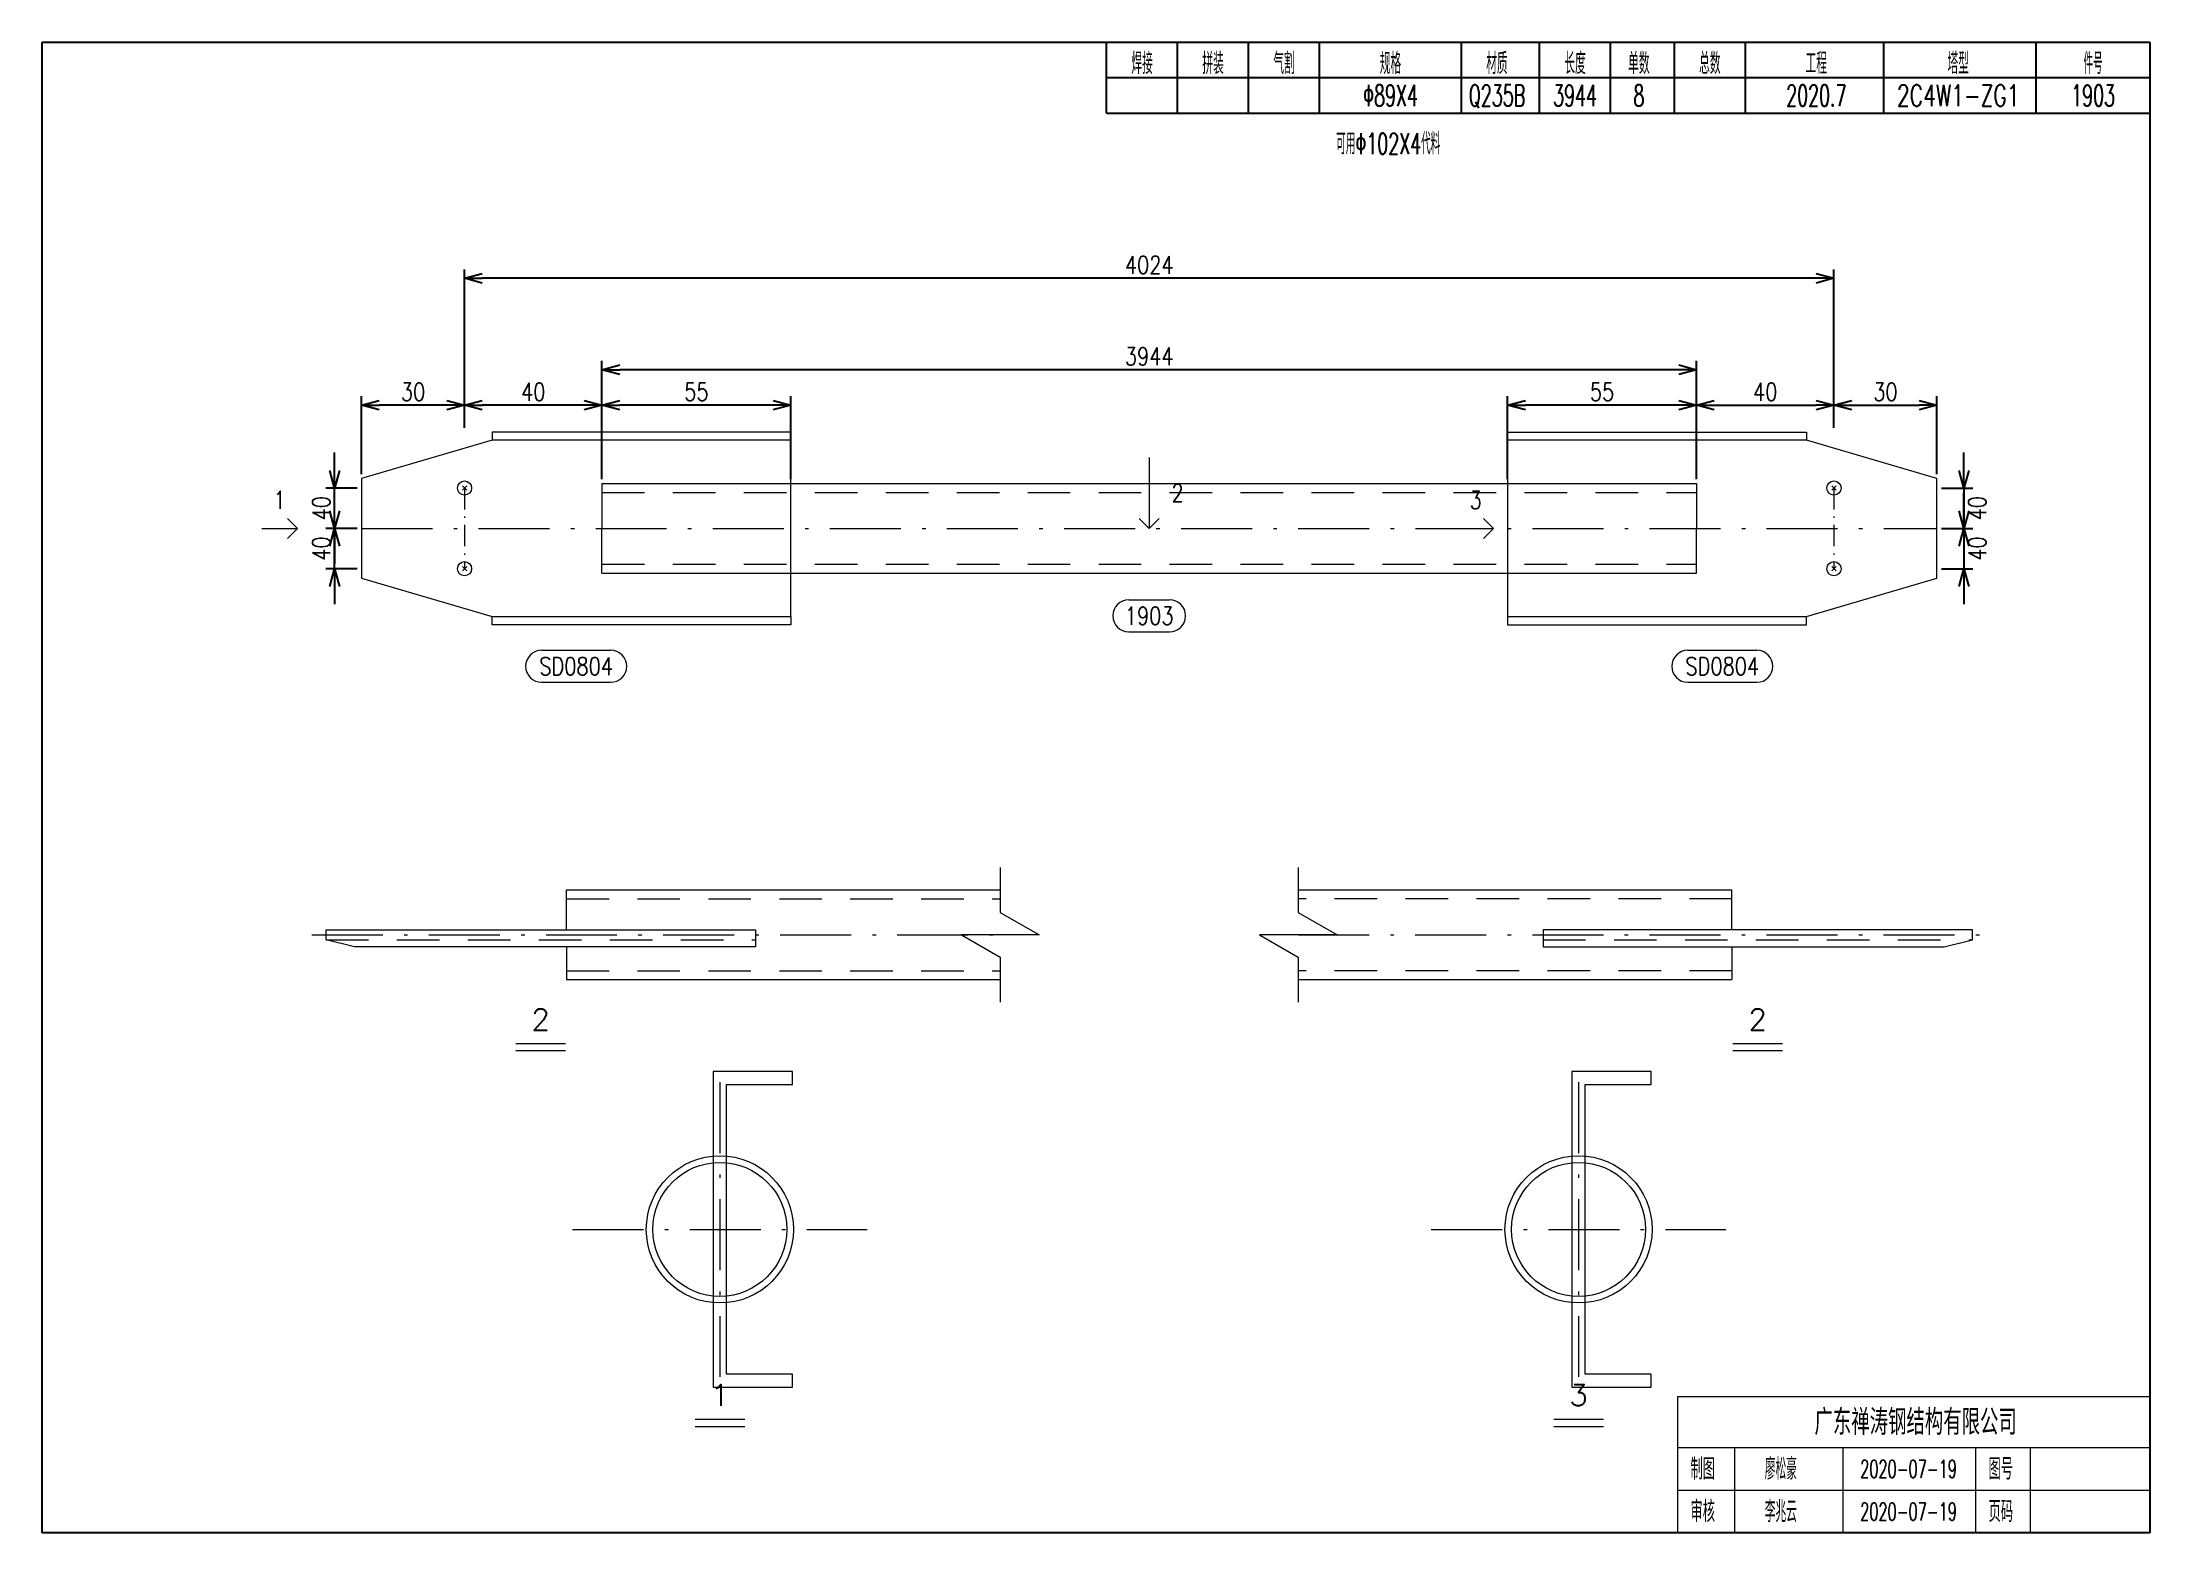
# Model space of a CAD drawing. Extents: x 154981 to 165753, y -86801 to -82885.
# Drawn here: x 157341.1 to 157638.1, y -84356.7 to -84146.7 of the extents above; entities that cross this region are included whole.
import ezdxf
from ezdxf.enums import TextEntityAlignment as Align

# ---------------------------------------------------------------- set-up
doc = ezdxf.new("R2010")
doc.units = 0
doc.header["$MEASUREMENT"] = 0
for name, pattern in [('一点画线', [5.2, 3, -1, 0.2, -1]), ('长一点画线', [16.5, 10, -3, 0.5, -3]), ('长虚线', [10, 6, -4])]:
    doc.linetypes.add(name, pattern=pattern)
doc.layers.get('0').update_dxf_attribs({"linetype": 'CONTINUOUS', "lineweight": 25})
doc.layers.get('Defpoints').update_dxf_attribs({"linetype": 'CONTINUOUS'})
doc.layers.add('4', color=7, linetype='CONTINUOUS', lineweight=25)
doc.layers.add('5', color=7, linetype='CONTINUOUS', lineweight=25)
doc.styles.add('DimFont', font='simplex.shx', dxfattribs={"width": 0.8, "bigfont": 'gbhzfs.shx'})
doc.styles.get("Standard").update_dxf_attribs({"font": 'simplex.shx', "width": 0.7, "height": 3, "bigfont": 'gbhzfs.shx'})
doc.dimstyles.new('DHDxfDimStyleOpen30', dxfattribs={"dimtxt": 2.5, "dimasz": 2.5, "dimexe": 1.25, "dimexo": 0.625, "dimtad": 2, "dimtxsty": 'DimFont', "dimblk": 'OPEN30', "dimblk1": 'OPEN30', "dimblk2": 'OPEN30', "dimcen": 2.5, "dimadec": 0, "dimazin": 0, "dimtfac": 1, "dimtmove": 0, "dimatfit": 3, "dimfxl": 0, "dimarcsym": 0})

msp = doc.modelspace()

# ---------------------------------------------------------------- texts
at = {"layer": '4', "color": 1, "linetype": 'Continuous', "lineweight": 25}
for s, width, p in [('焊接', 0.7, (157496.11666, -84149.66733)), ('拼装', 0.7, (157506.11666, -84149.66733)), ('气割', 0.7, (157516.11666, -84149.66733)), ('规格', 0.7, (157531.11666, -84149.66733)), ('材质', 0.7, (157546.11666, -84149.66733)), ('长度', 0.7, (157557.11666, -84149.66733)), ('单数', 0.7, (157566.11666, -84149.66733)), ('总数', 0.7, (157576.11666, -84149.66733)), ('工程', 0.7, (157591.11666, -84149.66733)), ('塔型', 0.7, (157611.11666, -84149.66733)), ('件号', 0.6, (157630.11666, -84149.66733)), ('Φ89X4', 0.6, (157531.11666, -84154.16733)), ('Q235B', 0.6, (157546.11666, -84154.16733)), ('3944', 0.6, (157557.11666, -84154.16733)), ('8', 0.6, (157566.11666, -84154.16733)), ('2020.7', 0.6, (157591.11666, -84154.16733)), ('2C4W1-ZG1', 0.7, (157611.11666, -84154.16733)), ('1903', 0.6, (157630.11666, -84154.16733))]:
    msp.add_text(s, height=3, dxfattribs=dict(at, width=width)).set_placement(p, align=Align.MIDDLE_CENTER)
at = {"layer": '4', "color": 2, "linetype": 'Continuous', "lineweight": 25, "width": 0.6}
msp.add_text('可用Φ102X4代料', height=3, dxfattribs=at).set_placement((157530.8006, -84160.96536), align=Align.MIDDLE_CENTER)
at = {"layer": '4', "color": 1, "linetype": 'Continuous', "lineweight": 13}
msp.add_text('广东禅涛钢结构有限公司', height=3.6, dxfattribs=at).set_placement((157605.11666, -84341.06733), align=Align.MIDDLE_CENTER)
for s, height, width, p in [('制图', 3, 0.8, (157575.11666, -84347.66733)), ('廖松豪', 3, 0.7, (157586.11666, -84347.66733)), ('2020-07-19', 2.5, 0.6, (157604.11666, -84347.66733)), ('图号', 3, 0.8, (157617.11666, -84347.66733)), ('审核', 3, 0.8, (157575.11666, -84353.66733)), ('李兆云', 3, 0.7, (157586.11666, -84353.66733)), ('2020-07-19', 2.5, 0.6, (157604.11666, -84353.66733)), ('页码', 3, 0.8, (157617.11666, -84353.66733))]:
    msp.add_text(s, height=height, dxfattribs=dict(at, width=width)).set_placement(p, align=Align.MIDDLE_CENTER)
at = {"layer": '5', "color": 6, "linetype": 'Continuous', "lineweight": 13, "width": 0.8}
for s, p in [('1', (157374.58466, -84211.16733)), ('2', (157501.11666, -84210.16733)), ('3', (157543.11666, -84211.16733)), ('1903', (157497.11666, -84227.48633)), ('SD0804', (157416.36666, -84234.59233)), ('SD0804', (157577.86666, -84234.59233))]:
    msp.add_text(s, height=2.5, dxfattribs=at).set_placement(p, align=Align.MIDDLE_CENTER)
at = {"layer": '5', "color": 7, "linetype": 'Continuous', "lineweight": 13}
for s, p in [('2', (157411.36666, -84286.73633)), ('2', (157582.86666, -84286.73633)), ('1', (157436.61666, -84339.66733)), ('3', (157557.61666, -84339.66733))]:
    msp.add_text(s, height=3, dxfattribs=at).set_placement(p, align=Align.BOTTOM_CENTER)

# ---------------------------------------------------------------- blocks, each defined once
blk = doc.blocks.new('_OPEN30')
at = {"color": 0, "linetype": 'ByBlock', "lineweight": -2}
for p, q in [((-1, 0.27), (0, 0)), ((0, 0), (-1, -0.27)), ((0, 0), (-1, 0))]:
    blk.add_line(p, q, dxfattribs=at)
blk = doc.blocks.new('*D243')
at = {"layer": '5', "color": 3, "linetype": 'Continuous', "lineweight": -2}
for p, q in [((157400.64, -84200.98), (157400.64, -84178.68)), ((157593.6, -84200.98), (157593.6, -84178.68)), ((157591.1, -84179.93), (157403.14, -84179.93))]:
    blk.add_line(p, q, dxfattribs=at)
at = {"layer": 'Defpoints', "color": 0, "linetype": 'Continuous'}
for p in [(157400.64, -84179.93), (157400.64, -84201.61), (157593.6, -84201.61)]:
    blk.add_point(p, dxfattribs=at)
at = {"layer": '5', "color": 3, "linetype": 'Continuous', "lineweight": -2, "xscale": 2.5, "yscale": 2.5, "zscale": 2.5, "rotation": 180}
blk.add_blockref('_OPEN30', (157400.64, -84179.93), dxfattribs=at)
at = {"layer": '5', "color": 3, "linetype": 'Continuous', "lineweight": -2, "xscale": 2.5, "yscale": 2.5, "zscale": 2.5}
blk.add_blockref('_OPEN30', (157593.6, -84179.93), dxfattribs=at)
at = {"layer": '5', "color": 6, "linetype": 'Continuous', "lineweight": 13, "insert": (157497.12, -84178.05), "char_height": 2.5, "attachment_point": 5, "line_spacing_factor": 0.6, "style": 'DimFont'}
blk.add_mtext('4024', dxfattribs=at)
blk = doc.blocks.new('*D244')
at = {"layer": '5', "color": 3, "linetype": 'Continuous', "lineweight": -2}
for p, q in [((157420, -84208.22), (157420, -84191.56)), ((157571.74, -84192.81), (157422.5, -84192.81)), ((157574.24, -84208.22), (157574.24, -84191.56))]:
    blk.add_line(p, q, dxfattribs=at)
at = {"layer": 'Defpoints', "color": 0, "linetype": 'Continuous'}
for p in [(157420, -84192.81), (157420, -84208.85), (157574.24, -84208.85)]:
    blk.add_point(p, dxfattribs=at)
at = {"layer": '5', "color": 3, "linetype": 'Continuous', "lineweight": -2, "xscale": 2.5, "yscale": 2.5, "zscale": 2.5, "rotation": 180}
blk.add_blockref('_OPEN30', (157420, -84192.81), dxfattribs=at)
at = {"layer": '5', "color": 3, "linetype": 'Continuous', "lineweight": -2, "xscale": 2.5, "yscale": 2.5, "zscale": 2.5}
blk.add_blockref('_OPEN30', (157574.24, -84192.81), dxfattribs=at)
at = {"layer": '5', "color": 6, "linetype": 'Continuous', "lineweight": 13, "insert": (157497.12, -84190.93), "char_height": 2.5, "attachment_point": 5, "line_spacing_factor": 0.6, "style": 'DimFont'}
blk.add_mtext('3944', dxfattribs=at)
blk = doc.blocks.new('*D245')
at = {"layer": '5', "color": 3, "linetype": 'Continuous', "lineweight": -2}
for p, q in [((157611.92, -84206.99), (157611.92, -84204.49)), ((157608.74, -84209.49), (157613.17, -84209.49)), ((157611.92, -84209.49), (157611.92, -84215.17)), ((157608.74, -84215.17), (157613.17, -84215.17)), ((157611.92, -84217.67), (157611.92, -84220.17))]:
    blk.add_line(p, q, dxfattribs=at)
at = {"layer": 'Defpoints', "color": 0, "linetype": 'Continuous'}
for p in [(157608.12, -84209.49), (157608.12, -84215.17), (157611.92, -84215.17)]:
    blk.add_point(p, dxfattribs=at)
at = {"layer": '5', "color": 3, "linetype": 'Continuous', "lineweight": -2, "xscale": 2.5, "yscale": 2.5, "zscale": 2.5}
for p, rotation in [((157611.92, -84209.49), 270), ((157611.92, -84215.17), 90)]:
    blk.add_blockref('_OPEN30', p, dxfattribs=dict(at, rotation=rotation))
at = {"layer": '5', "color": 6, "linetype": 'Continuous', "lineweight": 13, "insert": (157613.79, -84212.33), "char_height": 2.5, "attachment_point": 5, "rotation": 90, "line_spacing_factor": 0.6, "style": 'DimFont'}
blk.add_mtext('40', dxfattribs=at)
blk = doc.blocks.new('*D246')
at = {"layer": '5', "color": 3, "linetype": 'Continuous', "lineweight": -2}
for p, q in [((157611.92, -84212.67), (157611.92, -84210.17)), ((157608.74, -84215.17), (157613.17, -84215.17)), ((157611.92, -84215.17), (157611.92, -84220.85)), ((157608.74, -84220.85), (157613.17, -84220.85)), ((157611.92, -84223.35), (157611.92, -84225.85))]:
    blk.add_line(p, q, dxfattribs=at)
at = {"layer": 'Defpoints', "color": 0, "linetype": 'Continuous'}
for p in [(157608.12, -84215.17), (157608.12, -84220.85), (157611.92, -84220.85)]:
    blk.add_point(p, dxfattribs=at)
at = {"layer": '5', "color": 3, "linetype": 'Continuous', "lineweight": -2, "xscale": 2.5, "yscale": 2.5, "zscale": 2.5}
for p, rotation in [((157611.92, -84215.17), 270), ((157611.92, -84220.85), 90)]:
    blk.add_blockref('_OPEN30', p, dxfattribs=dict(at, rotation=rotation))
at = {"layer": '5', "color": 6, "linetype": 'Continuous', "lineweight": 13, "insert": (157613.79, -84218.01), "char_height": 2.5, "attachment_point": 5, "rotation": 90, "line_spacing_factor": 0.6, "style": 'DimFont'}
blk.add_mtext('40', dxfattribs=at)
blk = doc.blocks.new('*D247')
at = {"layer": '5', "color": 3, "linetype": 'Continuous', "lineweight": -2}
for p, q in [((157593.6, -84200.98), (157593.6, -84196.56)), ((157596.1, -84197.81), (157605.62, -84197.81)), ((157608.12, -84207.51), (157608.12, -84196.56))]:
    blk.add_line(p, q, dxfattribs=at)
at = {"layer": 'Defpoints', "color": 0, "linetype": 'Continuous'}
for p in [(157608.12, -84197.81), (157593.6, -84201.61), (157608.12, -84208.14)]:
    blk.add_point(p, dxfattribs=at)
at = {"layer": '5', "color": 3, "linetype": 'Continuous', "lineweight": -2, "xscale": 2.5, "yscale": 2.5, "zscale": 2.5, "rotation": 180}
blk.add_blockref('_OPEN30', (157593.6, -84197.81), dxfattribs=at)
at = {"layer": '5', "color": 3, "linetype": 'Continuous', "lineweight": -2, "xscale": 2.5, "yscale": 2.5, "zscale": 2.5}
blk.add_blockref('_OPEN30', (157608.12, -84197.81), dxfattribs=at)
at = {"layer": '5', "color": 6, "linetype": 'Continuous', "lineweight": 13, "insert": (157600.86, -84195.93), "char_height": 2.5, "attachment_point": 5, "line_spacing_factor": 0.6, "style": 'DimFont'}
blk.add_mtext('30', dxfattribs=at)
blk = doc.blocks.new('*D248')
at = {"layer": '5', "color": 3, "linetype": 'Continuous', "lineweight": -2}
for p, q in [((157574.24, -84208.22), (157574.24, -84196.56)), ((157576.74, -84197.81), (157591.1, -84197.81)), ((157593.6, -84200.98), (157593.6, -84196.56))]:
    blk.add_line(p, q, dxfattribs=at)
at = {"layer": 'Defpoints', "color": 0, "linetype": 'Continuous'}
for p in [(157593.6, -84197.81), (157593.6, -84201.61), (157574.24, -84208.85)]:
    blk.add_point(p, dxfattribs=at)
at = {"layer": '5', "color": 3, "linetype": 'Continuous', "lineweight": -2, "xscale": 2.5, "yscale": 2.5, "zscale": 2.5, "rotation": 180}
blk.add_blockref('_OPEN30', (157574.24, -84197.81), dxfattribs=at)
at = {"layer": '5', "color": 3, "linetype": 'Continuous', "lineweight": -2, "xscale": 2.5, "yscale": 2.5, "zscale": 2.5}
blk.add_blockref('_OPEN30', (157593.6, -84197.81), dxfattribs=at)
at = {"layer": '5', "color": 6, "linetype": 'Continuous', "lineweight": 13, "insert": (157583.92, -84195.93), "char_height": 2.5, "attachment_point": 5, "line_spacing_factor": 0.6, "style": 'DimFont'}
blk.add_mtext('40', dxfattribs=at)
blk = doc.blocks.new('*D249')
at = {"layer": '5', "color": 3, "linetype": 'Continuous', "lineweight": -2}
for p, q in [((157547.62, -84208.22), (157547.62, -84196.56)), ((157571.74, -84197.81), (157550.12, -84197.81)), ((157574.24, -84208.22), (157574.24, -84196.56))]:
    blk.add_line(p, q, dxfattribs=at)
at = {"layer": 'Defpoints', "color": 0, "linetype": 'Continuous'}
for p in [(157547.62, -84197.81), (157547.62, -84208.85), (157574.24, -84208.85)]:
    blk.add_point(p, dxfattribs=at)
at = {"layer": '5', "color": 3, "linetype": 'Continuous', "lineweight": -2, "xscale": 2.5, "yscale": 2.5, "zscale": 2.5, "rotation": 180}
blk.add_blockref('_OPEN30', (157547.62, -84197.81), dxfattribs=at)
at = {"layer": '5', "color": 3, "linetype": 'Continuous', "lineweight": -2, "xscale": 2.5, "yscale": 2.5, "zscale": 2.5}
blk.add_blockref('_OPEN30', (157574.24, -84197.81), dxfattribs=at)
at = {"layer": '5', "color": 6, "linetype": 'Continuous', "lineweight": 13, "insert": (157560.93, -84195.93), "char_height": 2.5, "attachment_point": 5, "line_spacing_factor": 0.6, "style": 'DimFont'}
blk.add_mtext('55', dxfattribs=at)
blk = doc.blocks.new('*D250')
at = {"layer": '5', "color": 3, "linetype": 'Continuous', "lineweight": -2}
for p, q in [((157382.32, -84206.99), (157382.32, -84204.49)), ((157385.49, -84209.49), (157381.07, -84209.49)), ((157382.32, -84215.17), (157382.32, -84209.49)), ((157385.49, -84215.17), (157381.07, -84215.17)), ((157382.32, -84217.67), (157382.32, -84220.17))]:
    blk.add_line(p, q, dxfattribs=at)
at = {"layer": 'Defpoints', "color": 0, "linetype": 'Continuous'}
for p in [(157382.32, -84209.49), (157386.12, -84209.49), (157386.12, -84215.17)]:
    blk.add_point(p, dxfattribs=at)
at = {"layer": '5', "color": 3, "linetype": 'Continuous', "lineweight": -2, "xscale": 2.5, "yscale": 2.5, "zscale": 2.5}
for p, rotation in [((157382.32, -84209.49), 270), ((157382.32, -84215.17), 90)]:
    blk.add_blockref('_OPEN30', p, dxfattribs=dict(at, rotation=rotation))
at = {"layer": '5', "color": 6, "linetype": 'Continuous', "lineweight": 13, "insert": (157380.44, -84212.33), "char_height": 2.5, "attachment_point": 5, "rotation": 90, "line_spacing_factor": 0.6, "style": 'DimFont'}
blk.add_mtext('40', dxfattribs=at)
blk = doc.blocks.new('*D251')
at = {"layer": '5', "color": 3, "linetype": 'Continuous', "lineweight": -2}
for p, q in [((157382.32, -84212.67), (157382.32, -84210.17)), ((157385.49, -84215.17), (157381.07, -84215.17)), ((157382.32, -84220.85), (157382.32, -84215.17)), ((157385.49, -84220.85), (157381.07, -84220.85)), ((157382.32, -84223.35), (157382.32, -84225.85))]:
    blk.add_line(p, q, dxfattribs=at)
at = {"layer": 'Defpoints', "color": 0, "linetype": 'Continuous'}
for p in [(157382.32, -84215.17), (157386.12, -84215.17), (157386.12, -84220.85)]:
    blk.add_point(p, dxfattribs=at)
at = {"layer": '5', "color": 3, "linetype": 'Continuous', "lineweight": -2, "xscale": 2.5, "yscale": 2.5, "zscale": 2.5}
for p, rotation in [((157382.32, -84215.17), 270), ((157382.32, -84220.85), 90)]:
    blk.add_blockref('_OPEN30', p, dxfattribs=dict(at, rotation=rotation))
at = {"layer": '5', "color": 6, "linetype": 'Continuous', "lineweight": 13, "insert": (157380.44, -84218.01), "char_height": 2.5, "attachment_point": 5, "rotation": 90, "line_spacing_factor": 0.6, "style": 'DimFont'}
blk.add_mtext('40', dxfattribs=at)
blk = doc.blocks.new('*D252')
at = {"layer": '5', "color": 3, "linetype": 'Continuous', "lineweight": -2}
for p, q in [((157386.12, -84207.51), (157386.12, -84196.56)), ((157398.14, -84197.81), (157388.62, -84197.81)), ((157400.64, -84200.98), (157400.64, -84196.56))]:
    blk.add_line(p, q, dxfattribs=at)
at = {"layer": 'Defpoints', "color": 0, "linetype": 'Continuous'}
for p in [(157386.12, -84197.81), (157400.64, -84201.61), (157386.12, -84208.14)]:
    blk.add_point(p, dxfattribs=at)
at = {"layer": '5', "color": 3, "linetype": 'Continuous', "lineweight": -2, "xscale": 2.5, "yscale": 2.5, "zscale": 2.5, "rotation": 180}
blk.add_blockref('_OPEN30', (157386.12, -84197.81), dxfattribs=at)
at = {"layer": '5', "color": 3, "linetype": 'Continuous', "lineweight": -2, "xscale": 2.5, "yscale": 2.5, "zscale": 2.5}
blk.add_blockref('_OPEN30', (157400.64, -84197.81), dxfattribs=at)
at = {"layer": '5', "color": 6, "linetype": 'Continuous', "lineweight": 13, "insert": (157393.38, -84195.93), "char_height": 2.5, "attachment_point": 5, "line_spacing_factor": 0.6, "style": 'DimFont'}
blk.add_mtext('30', dxfattribs=at)
blk = doc.blocks.new('*D253')
at = {"layer": '5', "color": 3, "linetype": 'Continuous', "lineweight": -2}
for p, q in [((157400.64, -84200.98), (157400.64, -84196.56)), ((157417.5, -84197.81), (157403.14, -84197.81)), ((157420, -84208.22), (157420, -84196.56))]:
    blk.add_line(p, q, dxfattribs=at)
at = {"layer": 'Defpoints', "color": 0, "linetype": 'Continuous'}
for p in [(157400.64, -84197.81), (157400.64, -84201.61), (157420, -84208.85)]:
    blk.add_point(p, dxfattribs=at)
at = {"layer": '5', "color": 3, "linetype": 'Continuous', "lineweight": -2, "xscale": 2.5, "yscale": 2.5, "zscale": 2.5, "rotation": 180}
blk.add_blockref('_OPEN30', (157400.64, -84197.81), dxfattribs=at)
at = {"layer": '5', "color": 3, "linetype": 'Continuous', "lineweight": -2, "xscale": 2.5, "yscale": 2.5, "zscale": 2.5}
blk.add_blockref('_OPEN30', (157420, -84197.81), dxfattribs=at)
at = {"layer": '5', "color": 6, "linetype": 'Continuous', "lineweight": 13, "insert": (157410.32, -84195.93), "char_height": 2.5, "attachment_point": 5, "line_spacing_factor": 0.6, "style": 'DimFont'}
blk.add_mtext('40', dxfattribs=at)
blk = doc.blocks.new('*D254')
at = {"layer": '5', "color": 3, "linetype": 'Continuous', "lineweight": -2}
for p, q in [((157420, -84208.22), (157420, -84196.56)), ((157444.12, -84197.81), (157422.5, -84197.81)), ((157446.62, -84208.22), (157446.62, -84196.56))]:
    blk.add_line(p, q, dxfattribs=at)
at = {"layer": 'Defpoints', "color": 0, "linetype": 'Continuous'}
for p in [(157420, -84197.81), (157420, -84208.85), (157446.62, -84208.85)]:
    blk.add_point(p, dxfattribs=at)
at = {"layer": '5', "color": 3, "linetype": 'Continuous', "lineweight": -2, "xscale": 2.5, "yscale": 2.5, "zscale": 2.5, "rotation": 180}
blk.add_blockref('_OPEN30', (157420, -84197.81), dxfattribs=at)
at = {"layer": '5', "color": 3, "linetype": 'Continuous', "lineweight": -2, "xscale": 2.5, "yscale": 2.5, "zscale": 2.5}
blk.add_blockref('_OPEN30', (157446.62, -84197.81), dxfattribs=at)
at = {"layer": '5', "color": 6, "linetype": 'Continuous', "lineweight": 13, "insert": (157433.31, -84195.93), "char_height": 2.5, "attachment_point": 5, "line_spacing_factor": 0.6, "style": 'DimFont'}
blk.add_mtext('55', dxfattribs=at)
blk = doc.blocks.new('CTDHK')
at = {"color": 0, "linetype": 'Continuous'}
for p, q in [((0, 210), (297, 210)), ((0, 0), (0, 210)), ((297, 210), (297, 0)), ((297, 0), (0, 0))]:
    blk.add_line(p, q, dxfattribs=at)

# ---------------------------------------------------------------- dimensions: what is measured, and where the dimension line sits
at = {"layer": '5', "color": 6, "linetype": 'Continuous', "lineweight": 13}
for base, p1, p2, text, picture, middle in [((157400.63666, -84179.92533), (157593.59666, -84201.60633), (157400.63666, -84201.60633), '4024', '*D243', (157497.11666, -84179.92533)), ((157419.99666, -84192.80633), (157574.23666, -84208.84833), (157419.99666, -84208.84833), '3944', '*D244', (157497.11666, -84192.80633)), ((157386.11666, -84197.80633), (157400.63666, -84201.60633), (157386.11666, -84208.13833), '30', '*D252', (157393.37666, -84197.80633)), ((157400.63666, -84197.80633), (157419.99666, -84208.84833), (157400.63666, -84201.60633), '40', '*D253', (157410.31666, -84197.80633)), ((157419.99666, -84197.80633), (157446.61666, -84208.84833), (157419.99666, -84208.84833), '55', '*D254', (157433.30666, -84197.80633)), ((157547.61666, -84197.80633), (157574.23666, -84208.84833), (157547.61666, -84208.84833), '55', '*D249', (157560.92666, -84197.80633)), ((157593.59666, -84197.80633), (157574.23666, -84208.84833), (157593.59666, -84201.60633), '40', '*D248', (157583.91666, -84197.80633)), ((157608.11666, -84197.80633), (157593.59666, -84201.60633), (157608.11666, -84208.13833), '30', '*D247', (157600.85666, -84197.80633))]:
    dim = msp.add_linear_dim(base=base, p1=p1, p2=p2, text=text, dimstyle='DHDxfDimStyleOpen30', override={"dimtxt": 2.5, "dimclrd": 3, "dimclre": 3, "dimclrt": 6}, dxfattribs=at)
    dim.commit()
    dim.dimension.update_dxf_attribs({"geometry": picture, "text_midpoint": middle, "dimtype": 160})
for base, p1, p2, picture, middle in [((157382.31666, -84209.48733), (157386.11666, -84215.16733), (157386.11666, -84209.48733), '*D250', (157382.31666, -84212.32733)), ((157611.91666, -84215.16733), (157608.11666, -84209.48733), (157608.11666, -84215.16733), '*D245', (157611.91666, -84212.32733)), ((157382.31666, -84215.16733), (157386.11666, -84220.84733), (157386.11666, -84215.16733), '*D251', (157382.31666, -84218.00733)), ((157611.91666, -84220.84733), (157608.11666, -84215.16733), (157608.11666, -84220.84733), '*D246', (157611.91666, -84218.00733))]:
    dim = msp.add_linear_dim(base=base, p1=p1, p2=p2, angle=90, text='40', dimstyle='DHDxfDimStyleOpen30', override={"dimtxt": 2.5, "dimclrd": 3, "dimclre": 3, "dimclrt": 6}, dxfattribs=at)
    dim.commit()
    dim.dimension.update_dxf_attribs({"geometry": picture, "text_midpoint": middle, "dimtype": 160})

# ---------------------------------------------------------------- linework, layer by layer
at = {"layer": '4', "color": 1, "linetype": 'Continuous', "lineweight": 25}
for p, q in [((157491.11666, -84156.66733), (157491.11666, -84146.66733)), ((157501.11666, -84156.66733), (157501.11666, -84146.66733)), ((157511.11666, -84156.66733), (157511.11666, -84146.66733)), ((157521.11666, -84156.66733), (157521.11666, -84146.66733)), ((157541.11666, -84156.66733), (157541.11666, -84146.66733)), ((157552.11666, -84156.66733), (157552.11666, -84146.66733)), ((157562.11666, -84156.66733), (157562.11666, -84146.66733)), ((157571.11666, -84156.66733), (157571.11666, -84146.66733)), ((157581.11666, -84156.66733), (157581.11666, -84146.66733)), ((157600.61666, -84156.66733), (157600.61666, -84146.66733)), ((157622.11666, -84156.66733), (157622.11666, -84146.66733)), ((157491.11666, -84151.66733), (157638.11666, -84151.66733)), ((157491.11666, -84156.66733), (157638.11666, -84156.66733))]:
    msp.add_line(p, q, dxfattribs=at)
at = {"layer": '4', "color": 1, "linetype": 'Continuous', "lineweight": 18}
for p, q in [((157571.61666, -84356.66733), (157571.61666, -84337.46733)), ((157571.61666, -84337.46733), (157638.11666, -84337.46733)), ((157571.61666, -84344.66733), (157638.11666, -84344.66733)), ((157579.61666, -84356.66733), (157579.61666, -84344.66733)), ((157594.91666, -84356.66733), (157594.91666, -84344.66733)), ((157613.61666, -84356.66733), (157613.61666, -84344.66733)), ((157621.31666, -84356.66733), (157621.31666, -84344.66733)), ((157571.61666, -84350.66733), (157638.11666, -84350.66733))]:
    msp.add_line(p, q, dxfattribs=at)
msp.add_lwpolyline([(157341.11666, -84146.66733), (157341.11666, -84356.66733), (157638.11666, -84356.66733), (157638.11666, -84146.66733)], close=True, dxfattribs=at)
at = {"layer": '5', "color": 7, "linetype": 'Continuous', "lineweight": 13}
for p, q in [((157404.50866, -84201.60633), (157404.50866, -84202.74233)), ((157446.61666, -84201.60633), (157404.50866, -84201.60633)), ((157446.61666, -84202.74233), (157446.61666, -84201.60633)), ((157547.61666, -84201.60633), (157589.72466, -84201.60633)), ((157547.61666, -84202.74233), (157547.61666, -84201.60633)), ((157589.72466, -84201.60633), (157589.72466, -84202.74233)), ((157404.50866, -84202.74233), (157386.11666, -84208.13833)), ((157446.61666, -84202.74233), (157404.50866, -84202.74233)), ((157446.61666, -84227.59233), (157446.61666, -84202.74233)), ((157547.61666, -84202.74233), (157547.61666, -84227.59233)), ((157589.72466, -84202.74233), (157547.61666, -84202.74233)), ((157608.11666, -84208.13833), (157589.72466, -84202.74233)), ((157386.11666, -84208.13833), (157386.11666, -84222.19633)), ((157608.11666, -84222.19633), (157608.11666, -84208.13833)), ((157400.33666, -84209.18733), (157400.93666, -84209.78733)), ((157400.93666, -84209.18733), (157400.33666, -84209.78733)), ((157419.99666, -84208.84833), (157419.99666, -84215.16733)), ((157419.99666, -84208.84833), (157574.23666, -84208.84833)), ((157574.23666, -84208.84833), (157574.23666, -84215.16733)), ((157593.89666, -84209.78733), (157593.29666, -84209.18733)), ((157593.29666, -84209.78733), (157593.89666, -84209.18733)), ((157419.99666, -84221.48633), (157419.99666, -84215.16733)), ((157574.23666, -84221.48633), (157574.23666, -84215.16733)), ((157386.11666, -84222.19633), (157404.50866, -84227.59233)), ((157400.33666, -84220.54733), (157400.93666, -84221.14733)), ((157400.93666, -84220.54733), (157400.33666, -84221.14733)), ((157419.99666, -84221.48633), (157574.23666, -84221.48633)), ((157589.72466, -84227.59233), (157608.11666, -84222.19633)), ((157593.89666, -84221.14733), (157593.29666, -84220.54733)), ((157593.29666, -84221.14733), (157593.89666, -84220.54733)), ((157404.50866, -84228.72833), (157404.50866, -84227.59233)), ((157404.50866, -84227.59233), (157446.61666, -84227.59233)), ((157446.61666, -84228.72833), (157404.50866, -84228.72833)), ((157446.61666, -84227.59233), (157446.61666, -84228.72833)), ((157547.61666, -84227.59233), (157547.61666, -84228.72833)), ((157547.61666, -84227.59233), (157589.72466, -84227.59233)), ((157547.61666, -84228.72833), (157589.72466, -84228.72833)), ((157589.72466, -84228.72833), (157589.72466, -84227.59233)), ((157476.12552, -84262.93883), (157476.12552, -84269.25783)), ((157518.10781, -84262.93883), (157518.10781, -84269.25783)), ((157414.99666, -84271.72533), (157414.99666, -84266.09833)), ((157414.99666, -84266.09833), (157476.12552, -84266.09833)), ((157518.10781, -84266.09833), (157579.23666, -84266.09833)), ((157579.23666, -84271.72533), (157579.23666, -84266.09833)), ((157476.12552, -84269.25783), (157481.59793, -84272.41733)), ((157518.10781, -84269.25783), (157523.58023, -84272.41733)), ((157381.11666, -84271.72533), (157441.61666, -84271.72533)), ((157381.11666, -84273.10933), (157381.11666, -84271.72533)), ((157385.11666, -84274.10933), (157381.11666, -84273.10933)), ((157441.61666, -84271.72533), (157441.61666, -84274.10933)), ((157470.6531, -84272.41733), (157476.12552, -84275.57683)), ((157481.59793, -84272.41733), (157470.6531, -84272.41733)), ((157512.6354, -84272.41733), (157518.10781, -84275.57683)), ((157523.58023, -84272.41733), (157512.6354, -84272.41733)), ((157552.61666, -84271.72533), (157552.61666, -84274.10933)), ((157613.11666, -84271.72533), (157552.61666, -84271.72533)), ((157609.11666, -84274.10933), (157613.11666, -84273.10933)), ((157613.11666, -84273.10933), (157613.11666, -84271.72533)), ((157441.61666, -84274.10933), (157385.11666, -84274.10933)), ((157414.99666, -84274.10933), (157414.99666, -84278.73633)), ((157476.12552, -84275.57683), (157476.12552, -84281.89583)), ((157518.10781, -84275.57683), (157518.10781, -84281.89583)), ((157552.61666, -84274.10933), (157609.11666, -84274.10933)), ((157579.23666, -84274.10933), (157579.23666, -84278.73633)), ((157414.99666, -84278.73633), (157476.12552, -84278.73633)), ((157518.10781, -84278.73633), (157579.23666, -84278.73633)), ((157407.86666, -84287.73633), (157414.86666, -84287.73633)), ((157579.36666, -84287.73633), (157586.36666, -84287.73633)), ((157407.86666, -84288.73633), (157414.86666, -84288.73633)), ((157579.36666, -84288.73633), (157586.36666, -84288.73633)), ((157435.68466, -84291.66583), (157435.68466, -84336.16883)), ((157446.86866, -84291.66583), (157435.68466, -84291.66583)), ((157437.54866, -84293.52983), (157446.86866, -84293.52983)), ((157437.54866, -84334.30483), (157437.54866, -84293.52983)), ((157446.86866, -84293.52983), (157446.86866, -84291.66583)), ((157556.68466, -84291.66583), (157556.68466, -84336.16883)), ((157567.86866, -84291.66583), (157556.68466, -84291.66583)), ((157558.54866, -84293.52983), (157567.86866, -84293.52983)), ((157558.54866, -84334.30483), (157558.54866, -84293.52983)), ((157567.86866, -84293.52983), (157567.86866, -84291.66583)), ((157446.86866, -84334.30483), (157437.54866, -84334.30483)), ((157446.86866, -84336.16883), (157446.86866, -84334.30483)), ((157567.86866, -84334.30483), (157558.54866, -84334.30483)), ((157567.86866, -84336.16883), (157567.86866, -84334.30483)), ((157435.68466, -84336.16883), (157446.86866, -84336.16883)), ((157556.68466, -84336.16883), (157567.86866, -84336.16883)), ((157433.11666, -84340.66733), (157440.11666, -84340.66733)), ((157433.11666, -84341.66733), (157440.11666, -84341.66733)), ((157554.11666, -84340.66733), (157561.11666, -84340.66733)), ((157554.11666, -84341.66733), (157561.11666, -84341.66733))]:
    msp.add_line(p, q, dxfattribs=at)
at = {"layer": '5', "color": 6, "linetype": 'Continuous', "lineweight": 13}
for p, q in [((157497.11666, -84205.16733), (157497.11666, -84215.16733)), ((157377.08466, -84215.16733), (157375.67045, -84213.75312)), ((157497.11666, -84215.16733), (157495.70245, -84213.75312)), ((157497.11666, -84215.16733), (157498.53088, -84213.75312)), ((157545.61666, -84215.16733), (157544.20245, -84213.75312)), ((157372.08466, -84215.16733), (157377.08466, -84215.16733)), ((157377.08466, -84215.16733), (157375.67045, -84216.58155)), ((157540.61666, -84215.16733), (157545.61666, -84215.16733)), ((157545.61666, -84215.16733), (157544.20245, -84216.58155))]:
    msp.add_line(p, q, dxfattribs=at)
at = {"layer": '5', "color": 240, "linetype": '一点画线', "lineweight": 13}
for p, q in [((157400.63666, -84209.48733), (157400.63666, -84209.48733)), ((157400.63666, -84209.48733), (157400.63666, -84220.84733)), ((157593.59666, -84209.48733), (157593.59666, -84209.48733)), ((157593.59666, -84209.48733), (157593.59666, -84220.84733)), ((157400.63666, -84220.84733), (157400.63666, -84220.84733)), ((157593.59666, -84220.84733), (157593.59666, -84220.84733))]:
    msp.add_line(p, q, dxfattribs=at)
at = {"layer": '5', "color": 7, "linetype": '长虚线', "lineweight": 13}
for p, q in [((157419.99666, -84210.11213), (157574.23666, -84210.11213)), ((157419.99666, -84220.22253), (157574.23666, -84220.22253)), ((157414.99666, -84267.36213), (157476.12552, -84267.36213)), ((157579.23666, -84267.36213), (157518.10781, -84267.36213)), ((157381.11666, -84273.10933), (157441.61666, -84273.10933)), ((157552.61666, -84273.10933), (157613.11666, -84273.10933)), ((157414.99666, -84277.47253), (157476.12552, -84277.47253)), ((157579.23666, -84277.47253), (157518.10781, -84277.47253))]:
    msp.add_line(p, q, dxfattribs=at)
at = {"layer": '5', "color": 240, "linetype": '长一点画线', "lineweight": 13}
for p, q in [((157386.11666, -84215.16733), (157608.11666, -84215.16733)), ((157379.11666, -84272.41733), (157476.12552, -84272.41733)), ((157518.10781, -84272.41733), (157615.11666, -84272.41733)), ((157436.61666, -84293.16733), (157436.61666, -84334.66733)), ((157557.61666, -84293.16733), (157557.61666, -84334.66733)), ((157415.86666, -84313.91733), (157457.36666, -84313.91733)), ((157536.86666, -84313.91733), (157578.36666, -84313.91733))]:
    msp.add_line(p, q, dxfattribs=at)
at = {"layer": '5', "color": 3, "linetype": 'Continuous', "lineweight": 13}
for p, q in [((157494.24166, -84225.23633), (157499.99166, -84225.23633)), ((157494.24166, -84229.73633), (157499.99166, -84229.73633)), ((157411.49166, -84232.34233), (157421.24166, -84232.34233)), ((157572.99166, -84232.34233), (157582.74166, -84232.34233)), ((157411.49166, -84236.84233), (157421.24166, -84236.84233)), ((157572.99166, -84236.84233), (157582.74166, -84236.84233))]:
    msp.add_line(p, q, dxfattribs=at)
at = {"layer": '5', "color": 7, "linetype": 'Continuous', "lineweight": 13}
for centre, radius in [((157400.63666, -84209.48733), 1), ((157593.59666, -84209.48733), 1), ((157400.63666, -84220.84733), 1), ((157593.59666, -84220.84733), 1), ((157436.61666, -84313.91733), 10.3685), ((157436.61666, -84313.91733), 9.4365), ((157557.61666, -84313.91733), 10.3685), ((157557.61666, -84313.91733), 9.4365)]:
    msp.add_circle(centre, radius, dxfattribs=at)
at = {"layer": '5', "color": 3, "linetype": 'Continuous', "lineweight": 13}
for centre, start, end in [((157494.24166, -84227.48633), 90, 270), ((157499.99166, -84227.48633), 270, 90), ((157411.49166, -84234.59233), 90, 270), ((157421.24166, -84234.59233), 270, 90), ((157572.99166, -84234.59233), 90, 270), ((157582.74166, -84234.59233), 270, 90)]:
    msp.add_arc(centre, 2.25, start, end, dxfattribs=at)

# ---------------------------------------------------------------- block references
at = {"color": 2, "linetype": 'Continuous'}
msp.add_blockref('CTDHK', (157341.11666, -84356.66733), dxfattribs=at)

msp.set_redraw_order([(e.dxf.handle, doc.entitydb.next_handle()) for e in msp.query("TEXT MTEXT ATTDEF DIMENSION ARC_DIMENSION")])  # texts and dimensions are drawn at this point

doc.saveas('drawing.dxf')
